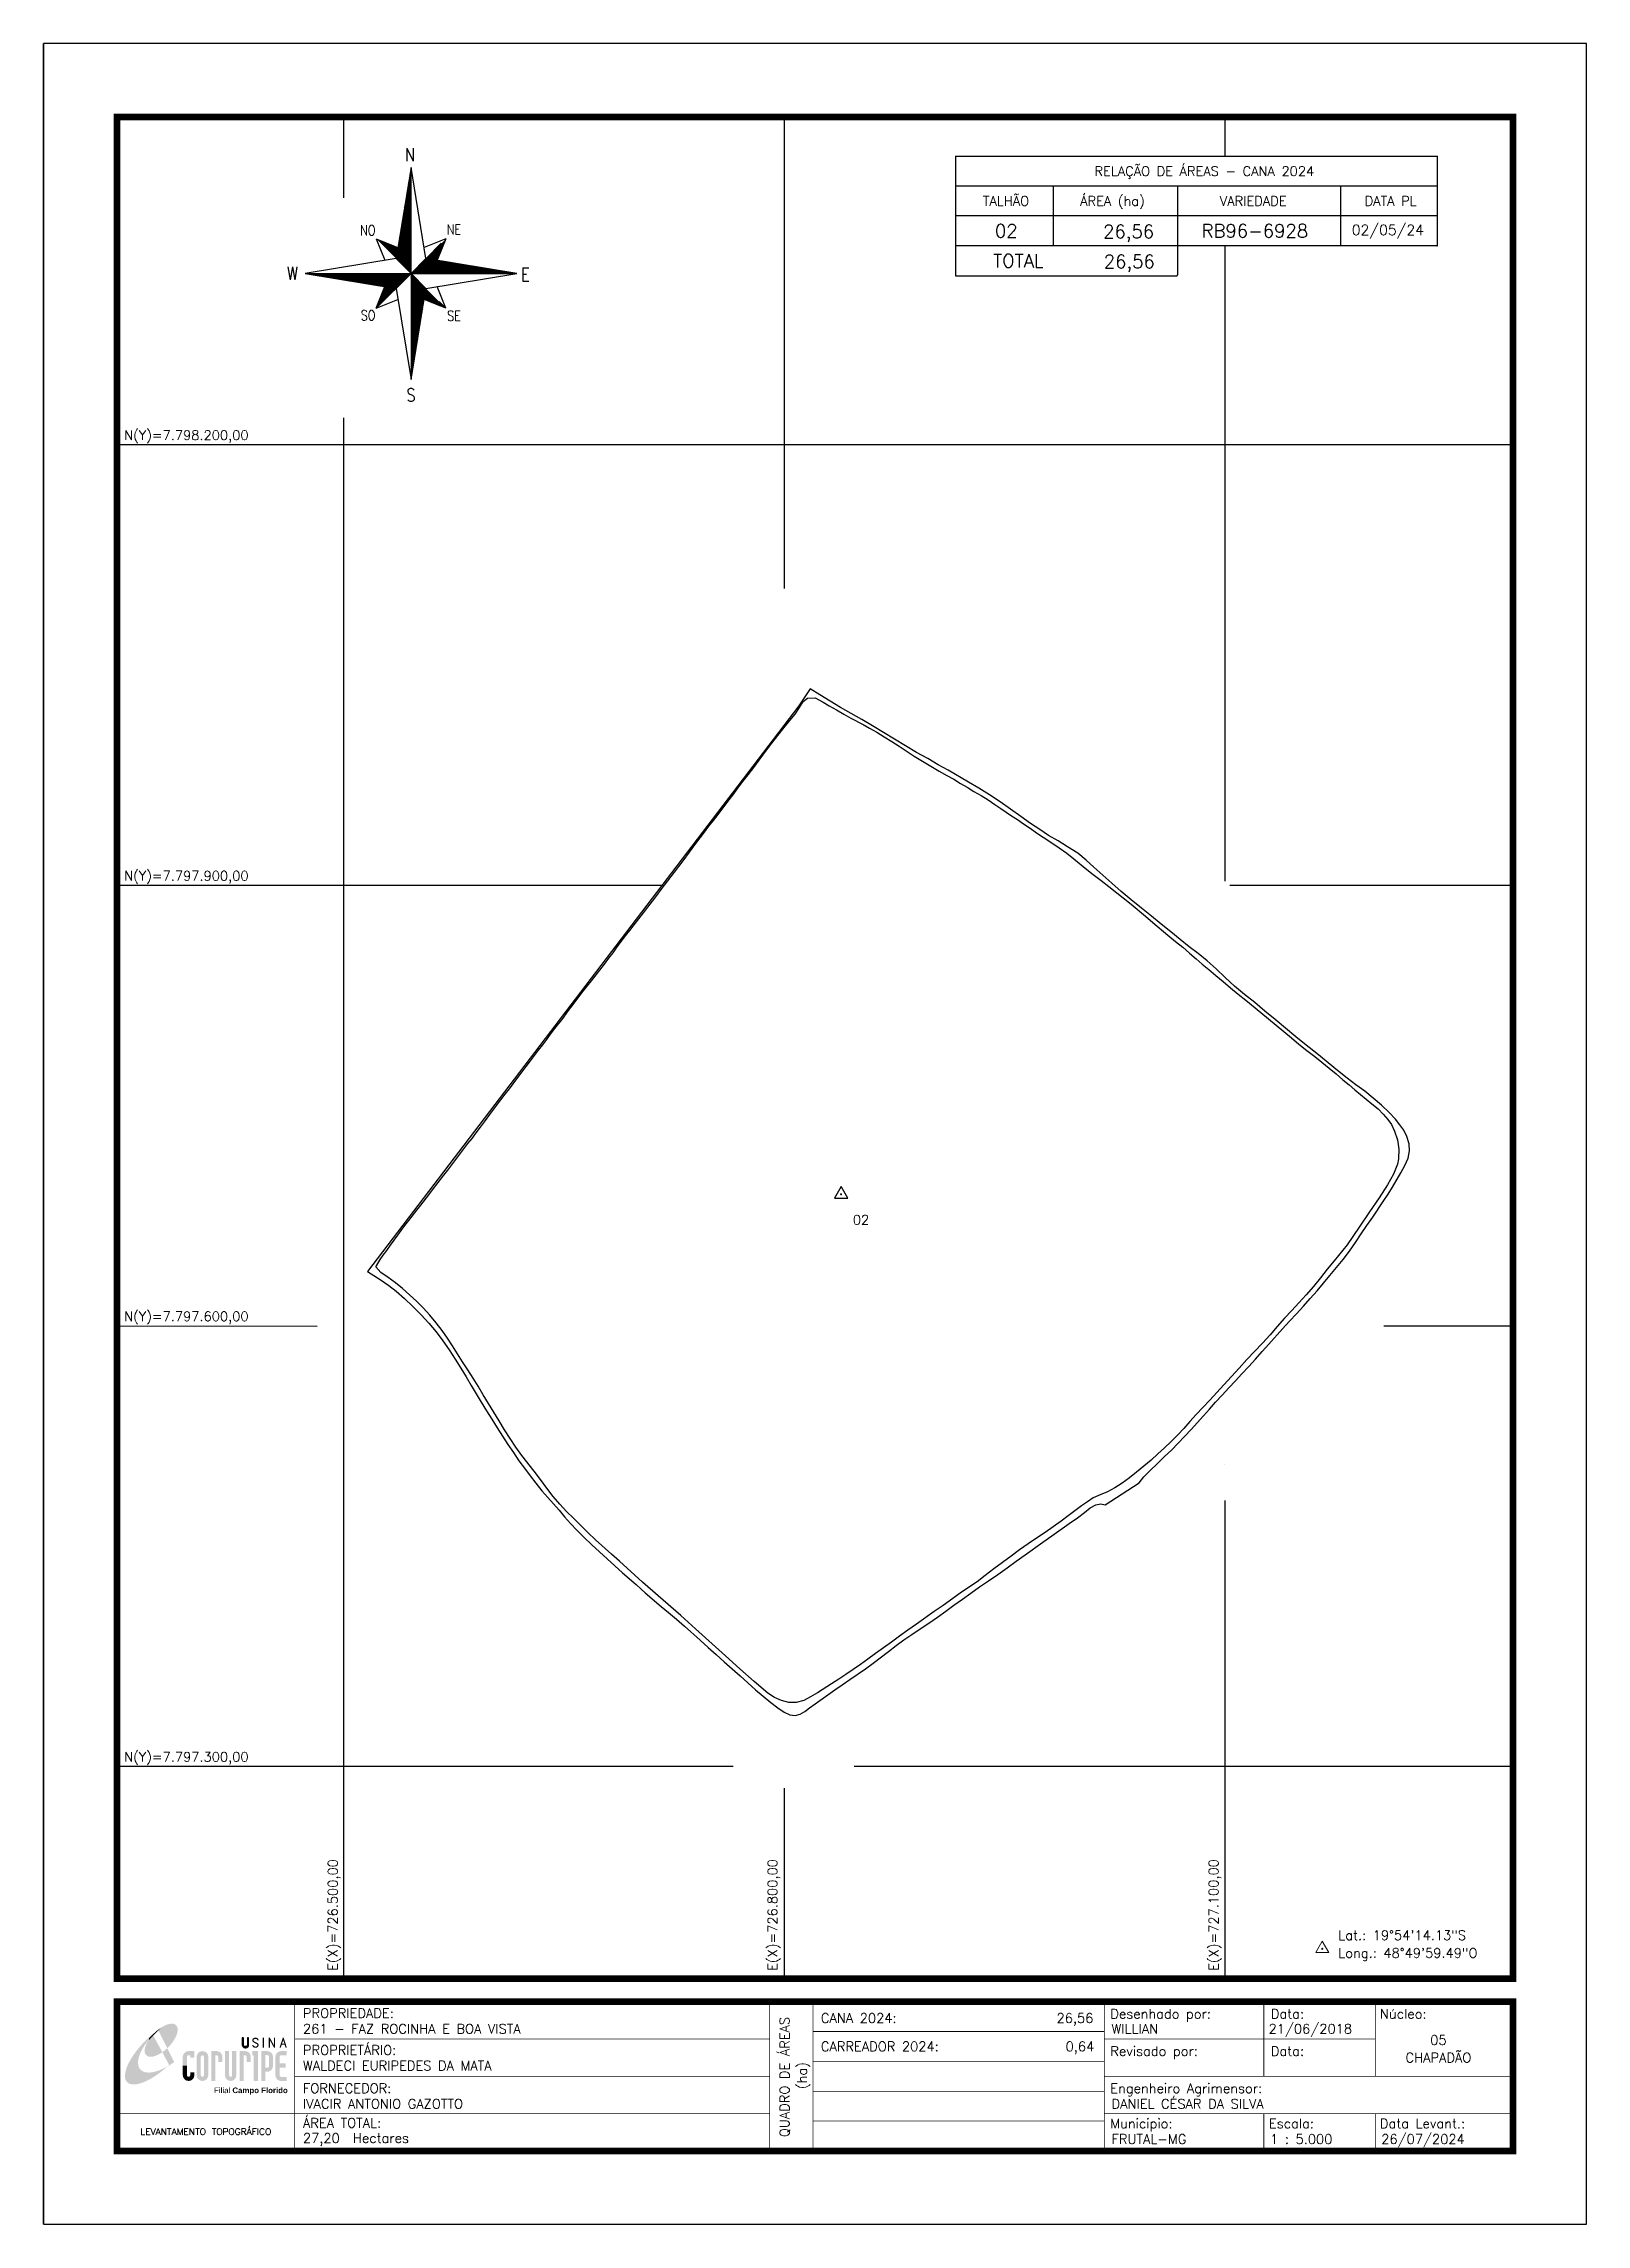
# Model space of a CAD drawing. Header units: inches. Extents: x 726296 to 727346, y 7796988 to 7798473.
import ezdxf
from ezdxf.enums import TextEntityAlignment as Align

# ---------------------------------------------------------------- set-up
doc = ezdxf.new("R2010")
doc.units = ezdxf.units.IN
doc.header["$MEASUREMENT"] = 0
doc.linetypes.add('LIN0', pattern=[0])
doc.layers.add('0114000261', color=1, linetype='Continuous', lineweight=40)
for name, color, linetype in [('0114000261002', 5, 'Continuous'), ('MALHA', 8, 'Continuous'), ('MARGEM', 5, 'Continuous'), ('QUADRO_DE_AREAS_CANA_2024', 7, 'Continuous'), ('SETA_NORTE', 3, 'Continuous'), ('TEXTO', 7, 'Continuous')]:
    doc.layers.add(name, color=color, linetype=linetype)
doc.styles.add('ARIAL', font='arial.ttf')
doc.styles.add('ROMANS', font='')
doc.styles.add('SIMPLEX', font='simplex', dxfattribs={"height": 0.2})
doc.styles.get("Standard").update_dxf_attribs({"font": ''})
doc.styles.get('ROMANS').set_extended_font_data('romans.shx')
doc.styles.get('Standard').set_extended_font_data('txt.shx')

msp = doc.modelspace()

# ---------------------------------------------------------------- texts
at = {"layer": 'MALHA'}
for s, p in [('N(Y)=7.798.200,00', (726350.8, 7798201.2)), ('N(Y)=7.797.900,00', (726350.8, 7797901.2)), ('N(Y)=7.797.600,00', (726350.8, 7797601.2)), ('N(Y)=7.797.300,00', (726350.8, 7797301.2))]:
    msp.add_text(s, height=6.5, dxfattribs=at).set_placement(p, align=Align.BOTTOM_LEFT)
for s, p in [('E(X)=726.500,00', (726498, 7797160.7)), ('E(X)=726.800,00', (726797.3, 7797160.7)), ('E(X)=727.100,00', (727097.5, 7797160.7))]:
    msp.add_text(s, height=6.5, rotation=90, dxfattribs=at).set_placement(p, align=Align.BOTTOM_LEFT)
at = {"layer": 'MARGEM', "color": 7, "linetype": 'Continuous', "lineweight": 9, "style": 'SIMPLEX'}
for s, p in [('PROPRIEDADE:', (726472.5, 7797135.1)), ('Desenhado por:', (727022, 7797134.7)), ('Data:', (727131.3, 7797134.7)), ('Núcleo:', (727205.5, 7797134.7)), ('PROPRIETÁRIO:', (726472.5, 7797110)), ('Revisado por:', (727022, 7797109.3)), ('Data:', (727131.3, 7797109.3)), ('FORNECEDOR:', (726472.5, 7797084)), ('Engenheiro Agrimensor:', (727022, 7797084)), ('ÁREA TOTAL:', (726472.5, 7797060.4)), ('Municipio:', (727022, 7797060)), ('Escala:', (727130, 7797060)), ('Data Levant.:', (727205.5, 7797060))]:
    msp.add_text(s, height=6.5, dxfattribs=at).set_placement(p, align=Align.TOP_LEFT)
at = {"layer": 'MARGEM', "color": 7, "linetype": 'Continuous', "style": 'SIMPLEX'}
for s, p in [('QUADRO DE ÁREAS', (726800.3, 7797088.4)), ('(ha)', (726812.2, 7797089.4))]:
    msp.add_text(s, height=6.5, rotation=90, dxfattribs=at).set_placement(p, align=Align.MIDDLE_CENTER)
for s, p in [('261 - FAZ ROCINHA E BOA VISTA ', (726472.5, 7797124.5)), ('CARREADOR 2024:', (726825, 7797112.5)), ('0,64', (726991.6, 7797112.5)), ('WILLIAN ', (727022.8, 7797124.5)), ('21/06/2018', (727129.7, 7797124.5)), ('WALDECI EURIPEDES DA MATA ', (726472.5, 7797099.4)), ('IVACIR ANTONIO GAZOTTO ', (726472.5, 7797073.4)), ('DANIEL CÉSAR DA SILVA', (727022.8, 7797073.4)), ('27,20  Hectares ', (726472.5, 7797050.1)), ('FRUTAL-MG ', (727022.8, 7797049.4)), ('1 : 5.000', (727130.8, 7797049.4)), ('26/07/2024', (727206.4, 7797049.4))]:
    msp.add_text(s, height=6.5, dxfattribs=at).set_placement(p, align=Align.TOP_LEFT)
for s, p in [('05', (727245.3, 7797113.6)), ('CHAPADÃO', (727245.3, 7797101.6))]:
    msp.add_text(s, height=6.5, dxfattribs=at).set_placement(p, align=Align.MIDDLE_CENTER)
at = {"layer": 'MARGEM', "color": 7, "linetype": 'ByBlock'}
msp.add_text('LEVANTAMENTO TOPOGRÁFICO', height=4.5, dxfattribs=at).set_placement((726406.4, 7797051.2), align=Align.MIDDLE_CENTER)
at = {"layer": 'QUADRO_DE_AREAS_CANA_2024', "linetype": 'Continuous', "style": 'SIMPLEX'}
for s, height, p in [('RELAÇÃO DE ÁREAS - CANA 2024', 6.5, (727086, 7798386.2)), ('TALHÃO', 6.5, (726951, 7798365.9)), ('ÁREA (ha)', 6.5, (727023.5, 7798365.9)), ('VARIEDADE', 6.5, (727119.3, 7798365.9)), ('DATA PL', 6.5, (727212.8, 7798365.9)), ('02', 9, (726951.2, 7798345.5)), ('TOTAL', 9, (726959.4, 7798325.2))]:
    msp.add_text(s, height=height, dxfattribs=at).set_placement(p, align=Align.MIDDLE_CENTER)
msp.add_text('26,56', height=9, dxfattribs=at).set_placement((727052.3, 7798320.2), align=Align.RIGHT)
at = {"layer": 'TEXTO', "linetype": 'Continuous', "style": 'SIMPLEX'}
msp.add_text('26,56', height=9, dxfattribs=at).set_placement((727051.8, 7798340.6), align=Align.RIGHT)
for s, height, p in [('RB96-6928', 9, (727120.4, 7798345.5)), ('02/05/24', 7, (727210.9, 7798346.2)), ('02', 6.5, (726852.3, 7797672.1))]:
    msp.add_text(s, height=height, dxfattribs=at).set_placement(p, align=Align.MIDDLE_CENTER)
at = {"layer": 'TEXTO', "linetype": 'ByBlock', "style": 'SIMPLEX'}
for s, p in [('Lat.: 19°54\'14.13"S', (727177.2, 7797181.7, 328.4)), ('Long.: 48°49\'59.49"O', (727177.2, 7797169.6, 328.4))]:
    msp.add_text(s, height=6.5, dxfattribs=at).set_placement(p)
at = {"layer": 'TEXTO', "linetype": 'Continuous', "style": 'SIMPLEX'}
for s, p in [('CANA 2024:', (726825, 7797131.8)), ('26,56', (726985.4, 7797131.8))]:
    msp.add_text(s, height=6.5, dxfattribs=at).set_placement(p, align=Align.TOP_LEFT)

# ---------------------------------------------------------------- blocks, each defined once
blk = doc.blocks.new('A$C78F83FB3')
at = {"layer": 'MARGEM'}
h = blk.add_hatch(color=20, dxfattribs=at)
edge = h.paths.add_edge_path()
edge.add_ellipse((19.49, 23.77), major_axis=(-6.68, -6.67), ratio=0.469426, start_angle=292.73277, end_angle=601.25787)
edge.add_ellipse((22.83, 22.05), major_axis=(12.64, 11.29), ratio=0.457614, start_angle=79.90686, end_angle=107.91393)
edge = h.paths.add_edge_path()
edge.add_ellipse((18.28, 18.7), major_axis=(13.95, 13.59), ratio=0.386848, start_angle=63.96117, end_angle=264.59932)
edge.add_ellipse((22.83, 22.05), major_axis=(12.64, 11.29), ratio=0.457614, start_angle=107.91393, end_angle=245.11815, ccw=False)
edge.add_ellipse((19.49, 23.77), major_axis=(-6.68, -6.67), ratio=0.469426, start_angle=241.25787, end_angle=292.73277, ccw=False)
for color, points in [(20, [(15.46, 26.12), (14.17, 24.81), (14.06, 24.24), (14.39, 23.97), (14.67, 24.54), (19.47, 29.32), (18.48, 28.66), (17.31, 27.78)]), (7, [(58.42, 24.9), (57.9, 24.9), (57.9, 21.73, -0.414214), (57.15, 20.98), (56.84, 20.98, -0.414214), (56.09, 21.73), (56.09, 24.9), (55.57, 24.9), (55.57, 21.73, 0.414214), (56.84, 20.46), (57.15, 20.46, 0.414214), (58.42, 21.73)]), (7, [(61.7, 24.9), (61.23, 24.9, 0.396318), (60.04, 23.78), (60.04, 23.72, 0.151912), (60.39, 22.97), (60.46, 22.92), (62.18, 22), (62.85, 21.83, 0.12407), (62.51, 22.42), (60.75, 23.36, -0.13192), (60.56, 23.77, -0.385578), (61.23, 24.37), (61.7, 24.37, -0.414214), (62.37, 23.7), (62.89, 23.7, 0.414214)]), (7, [(62.37, 23.7), (62.89, 23.7, 0.414214), (61.7, 24.9), (61.23, 24.9, 0.396318), (60.04, 23.78), (60.04, 23.72, 0.151912), (60.39, 22.97), (60.46, 22.92), (62.18, 22), (62.18, 22, -0.131921), (62.37, 21.59, -0.385578), (61.7, 20.98), (61.23, 20.98, -0.414214), (60.56, 21.65), (60.04, 21.65, 0.414214), (61.23, 20.46), (61.7, 20.46, 0.402546), (62.89, 21.61, 0.165292), (62.51, 22.42), (60.75, 23.36, -0.13192), (60.56, 23.77, -0.385578), (61.23, 24.37), (61.7, 24.37, -0.414214)]), (7, [(30.97, 12.46), (29.13, 12.46), (29.13, 8.21, 1), (34.29, 8.21), (34.29, 9.41), (32.45, 9.41), (32.45, 8.21, -1), (30.97, 8.21)])]:
    blk.add_hatch(color=color, dxfattribs=at).paths.add_polyline_path(points)
h = blk.add_hatch(color=7, dxfattribs=at)
h.paths.add_polyline_path([(65.24, 24.9), (64.72, 24.9), (64.72, 20.46), (65.24, 20.46)])
h.paths.add_polyline_path([(67.38, 20.46), (67.9, 20.46), (67.9, 23.74), (69.74, 20.46), (70.23, 20.46), (70.23, 24.9), (69.71, 24.9), (69.71, 21.58), (67.85, 24.9), (67.38, 24.9)])
h.paths.add_polyline_path([(72.17, 20.46), (72.72, 20.46), (73.14, 21.73), (74.49, 21.73), (74.9, 20.46), (75.45, 20.46), (74, 24.9), (73.62, 24.9)])
h.paths.add_polyline_path([(73.81, 23.8), (74.32, 22.25), (73.31, 22.25)], flags=16)
h = blk.add_hatch(color=7, dxfattribs=at)
h.paths.add_polyline_path([(31.71, 18.93, 0.414214), (29.13, 16.35), (29.13, 12.46), (30.97, 12.46), (30.97, 16.35, -0.414214), (31.71, 17.09), (32.45, 17.09), (32.45, 16.02), (34.29, 16.02), (34.29, 18.93)])
h.paths.add_polyline_path([(44.15, 17.09, -0.414214), (44.89, 16.35), (44.89, 14.1), (46.72, 14.1), (46.72, 16.17, 0.433937), (44.15, 18.93), (41.77, 18.93), (41.77, 12.46), (43.61, 12.46), (43.61, 17.09)])
h.paths.add_polyline_path([(43.61, 12.46), (41.77, 12.46), (41.77, 5.62), (43.61, 5.62)])
h.paths.add_polyline_path([(47.92, 12.46), (49.75, 12.46), (49.75, 18.93), (47.92, 18.93)])
h.paths.add_polyline_path([(52.91, 18.93), (51.08, 18.93), (51.08, 12.46), (52.91, 12.46)])
h.paths.add_polyline_path([(51.08, 8.12, -1), (49.75, 8.12), (49.75, 12.46), (47.92, 12.46), (47.92, 8.12, 1), (52.91, 8.12), (52.91, 12.46), (51.08, 12.46)])
h.paths.add_polyline_path([(54.41, 12.46), (56.25, 12.46), (56.25, 17.09), (56.79, 17.09, -0.414214), (57.53, 16.35), (57.53, 14.1), (59.36, 14.1), (59.36, 16.17, 0.433937), (56.79, 18.93), (54.41, 18.93)])
h.paths.add_polyline_path([(56.25, 12.46), (54.41, 12.46), (54.41, 5.62), (56.25, 5.62)])
h.paths.add_polyline_path([(60.73, 12.46), (62.58, 12.46), (62.58, 18.93), (60.02, 18.93), (60.02, 17.08), (60.73, 17.08)])
h.paths.add_polyline_path([(62.58, 12.46), (60.73, 12.46), (60.73, 5.62), (62.58, 5.62)])
h.paths.add_polyline_path([(64.06, 12.46), (65.82, 12.46), (65.82, 17.17), (66.66, 17.17, -0.450417), (67.48, 16.25), (67.48, 12.46), (69.24, 12.46, 0.002307), (69.24, 12.48, 0.005282), (69.23, 12.54, -0.000938), (69.23, 12.53), (69.23, 16.17, 0.433937), (66.66, 18.93), (64.06, 18.93)])
h.paths.add_polyline_path([(64.06, 5.62), (65.82, 5.62), (65.82, 9.77), (66.66, 9.77, 0.426056), (69.24, 12.46), (67.48, 12.46), (67.48, 12.45, -0.450417), (66.66, 11.53), (65.82, 11.53), (65.82, 12.46), (64.06, 12.46)])
h.paths.add_polyline_path([(70.37, 12.46), (74.87, 12.46), (74.87, 13.44), (72.21, 13.44), (72.21, 16.35, -0.414214), (72.95, 17.09), (75.38, 17.09), (75.38, 18.93), (72.95, 18.93, 0.414214), (70.37, 16.35)])
h.paths.add_polyline_path([(72.21, 11.62), (74.87, 11.62), (74.87, 12.46), (70.37, 12.46), (70.37, 8.21, 0.414214), (72.95, 5.62), (75.38, 5.62), (75.38, 7.47), (72.95, 7.47, -0.414214), (72.21, 8.21)])
h = blk.add_hatch(color=7, dxfattribs=at)
h.paths.add_polyline_path([(35.29, 16.35), (35.29, 8.21, 1), (40.46, 8.21, 0.016978), (40.45, 8.38), (40.45, 16.17, 0.433937), (37.88, 18.93), (37.87, 18.93, 0.41391)])
h.paths.add_polyline_path([(38.62, 16.35), (38.62, 8.21, -1), (37.13, 8.21), (37.13, 16.35, -1)], flags=16)
at = {"layer": 'MARGEM', "color": 7}
blk.add_lwpolyline([(58.42, 24.9), (57.9, 24.9), (57.9, 21.73, -0.414214), (57.15, 20.98), (56.84, 20.98, -0.414214), (56.09, 21.73), (56.09, 24.9), (55.57, 24.9), (55.57, 21.73, 0.414214), (56.84, 20.46), (57.15, 20.46, 0.414214), (58.42, 21.73), (58.42, 24.9)], format="xyb", close=True, dxfattribs=at)
at = {"layer": 'MARGEM', "color": 252, "insert": (43.05, 2.72), "char_height": 2.5, "attachment_point": 1, "style": 'ARIAL'}
blk.add_mtext_dynamic_manual_height_columns('Filial {\\fArial|b1|i0|c0|p34;Campo Florido}', width=33.0271, gutter_width=2.46, heights=[2.95], dxfattribs=at)
blk = doc.blocks.new('A$C309442C0')
at = {"layer": 'SETA_NORTE', "linetype": 'Continuous'}
h = blk.add_hatch(dxfattribs=at)
h.set_pattern_fill('ANSI31', color=256, scale=0.1375, angle=-90, style=0)
h.set_pattern_definition([(315, (-215853.3434, 13873.16845), (0.3086963042, 0.3086963042), [])])
h.paths.add_polyline_path([(73.5, 97.4), (74.7, 104.9), (60, 110.8)])
h = blk.add_hatch(dxfattribs=at)
h.set_pattern_fill('ANSI31', color=256, scale=0.1375, angle=180, style=0)
h.set_pattern_definition([(225, (13869.59828, 216024.21475), (0.3086963042, -0.3086963042), [])])
h.paths.add_polyline_path([(93.8, 97.4), (101.4, 96.2), (107.3, 110.8)])
h = blk.add_hatch(dxfattribs=at)
h.set_pattern_fill('ANSI31', color=256, scale=0.1375, style=0)
h.set_pattern_definition([(45, (-13702.2971, -215849.77324), (-0.3086963042, 0.3086963042), [])])
h.paths.add_polyline_path([(73.5, 77), (65.9, 78.3), (60, 63.6)])
h = blk.add_hatch(dxfattribs=at)
h.set_pattern_fill('ANSI31', color=256, scale=0.1375, angle=90, style=0)
h.set_pattern_definition([(135, (216020.6446, -13698.72693), (-0.3086963042, -0.3086963042), [])])
h.paths.add_polyline_path([(93.8, 77), (92.6, 69.5), (107.3, 63.6)])
for p, q in [((81.6, 146.8), (83.7, 148.9)), ((81.7, 147.6), (83.7, 149.5)), ((81.8, 148.3), (83.7, 150.1)), ((82, 149.1), (83.7, 150.8)), ((82.1, 149.9), (83.7, 151.4)), ((82.2, 150.6), (83.7, 152.1)), ((82.3, 151.4), (83.7, 152.7)), ((82.5, 152.2), (83.7, 153.3)), ((82.6, 152.9), (83.7, 154)), ((82.7, 153.7), (83.7, 154.6)), ((82.9, 154.4), (83.7, 155.2)), ((83, 155.2), (83.7, 155.9)), ((83.1, 156), (83.7, 156.5)), ((83.2, 156.7), (83.7, 157.2)), ((83.4, 157.5), (83.7, 157.8)), ((83.5, 158.3), (83.7, 158.4)), ((83.6, 159), (83.7, 159.1)), ((78.7, 129.3), (83.7, 134.2)), ((78.8, 130), (83.7, 134.9)), ((79, 130.8), (83.7, 135.5)), ((79.1, 131.6), (83.7, 136.1)), ((79.2, 132.3), (83.7, 136.8)), ((79.3, 133.1), (83.7, 137.4)), ((79.5, 133.8), (83.7, 138)), ((79.6, 134.6), (83.7, 138.7)), ((79.7, 135.4), (83.7, 139.3)), ((79.8, 136.1), (83.7, 140)), ((80, 136.9), (83.7, 140.6)), ((80.1, 137.7), (83.7, 141.2)), ((80.2, 138.4), (83.7, 141.9)), ((80.3, 139.2), (83.7, 142.5)), ((80.5, 139.9), (83.7, 143.1)), ((80.6, 140.7), (83.7, 143.8)), ((80.7, 141.5), (83.7, 144.4)), ((80.8, 142.2), (83.7, 145)), ((81, 143), (83.7, 145.7)), ((81.1, 143.8), (83.7, 146.3)), ((81.2, 144.5), (83.7, 147)), ((81.3, 145.3), (83.7, 147.6)), ((81.5, 146.1), (83.7, 148.2)), ((75.7, 111), (83.7, 118.9)), ((75.8, 111.7), (83.7, 119.6)), ((75.9, 112.5), (83.7, 120.2)), ((76.1, 113.3), (83.7, 120.8)), ((76.2, 114), (83.7, 121.5)), ((76.3, 114.8), (83.7, 122.1)), ((76.4, 115.5), (83.7, 122.8)), ((76.6, 116.3), (83.7, 123.4)), ((76.7, 117.1), (83.7, 124)), ((76.8, 117.8), (83.7, 124.7)), ((76.9, 118.6), (83.7, 125.3)), ((77.1, 119.4), (83.7, 125.9)), ((77.2, 120.1), (83.7, 126.6)), ((77.3, 120.9), (83.7, 127.2)), ((77.4, 121.6), (83.7, 127.8)), ((77.6, 122.4), (83.7, 128.5)), ((77.7, 123.2), (83.7, 129.1)), ((77.8, 123.9), (83.7, 129.8)), ((78, 124.7), (83.7, 130.4)), ((78.1, 125.5), (83.7, 131)), ((78.2, 126.2), (83.7, 131.7)), ((78.3, 127), (83.7, 132.3)), ((78.5, 127.7), (83.7, 132.9)), ((78.6, 128.5), (83.7, 133.6)), ((60, 110.8), (74.7, 104.9)), ((60, 110.8), (65.9, 96.2)), ((73.5, 97.3), (83.7, 107.5)), ((73.6, 98), (83.7, 108.1)), ((73.7, 98.8), (83.7, 108.7)), ((73.8, 99.5), (83.7, 109.4)), ((73.8, 97), (83.7, 106.8)), ((73.9, 100.3), (83.7, 110)), ((74.1, 101.1), (83.7, 110.6)), ((74.2, 101.8), (83.7, 111.3)), ((74.2, 96.7), (83.7, 106.2)), ((74.3, 102.6), (83.7, 111.9)), ((74.4, 103.3), (83.7, 112.6)), ((74.5, 96.4), (83.7, 105.6)), ((74.6, 104.1), (83.7, 113.2)), ((74.7, 104.9), (83.7, 113.8)), ((74.8, 105.6), (83.7, 114.5)), ((74.8, 96.1), (83.7, 104.9)), ((74.9, 106.4), (83.7, 115.1)), ((75.1, 107.2), (83.7, 115.7)), ((75.1, 95.7), (83.7, 104.3)), ((75.2, 107.9), (83.7, 116.4)), ((75.3, 108.7), (83.7, 117)), ((75.4, 109.4), (83.7, 117.7)), ((75.6, 110.2), (83.7, 118.3)), ((107.3, 110.8), (92.6, 104.9)), ((107.3, 110.8), (101.4, 96.2)), ((75.4, 95.4), (83.7, 103.6)), ((75.8, 95.1), (83.7, 103)), ((76.1, 94.8), (83.7, 102.4)), ((76.4, 94.5), (83.7, 101.7)), ((76.7, 94.2), (83.7, 101.1)), ((77, 93.8), (83.7, 100.5)), ((77.4, 93.5), (83.7, 99.8)), ((77.7, 93.2), (83.7, 99.2)), ((78, 92.9), (83.7, 98.5)), ((78.3, 92.6), (83.7, 97.9)), ((78.6, 92.2), (83.7, 97.3)), ((78.9, 91.9), (83.7, 96.6)), ((79.3, 91.6), (83.7, 96)), ((79.6, 91.3), (83.7, 95.4)), ((79.9, 91), (83.7, 94.7)), ((80.2, 90.7), (83.7, 94.1)), ((80.5, 90.3), (83.7, 93.4)), ((80.9, 90), (83.7, 92.8)), ((81.2, 89.7), (83.7, 92.2)), ((81.5, 89.4), (83.7, 91.5)), ((81.8, 89.1), (83.7, 90.9)), ((82.1, 88.7), (83.7, 90.3)), ((82.4, 88.4), (83.7, 89.6)), ((83.8, 87.2), (94, 97.4)), ((84.4, 87.2), (94.5, 97.3)), ((85.1, 87.2), (95.1, 97.2)), ((85.7, 87.2), (95.6, 97.1)), ((86.3, 87.2), (96.2, 97)), ((87, 87.2), (96.7, 96.9)), ((87.6, 87.2), (97.2, 96.9)), ((88.3, 87.2), (97.8, 96.8)), ((88.9, 87.2), (98.3, 96.7)), ((89.5, 87.2), (98.9, 96.6)), ((90.2, 87.2), (99.4, 96.5)), ((90.8, 87.2), (100, 96.4)), ((91.4, 87.2), (100.5, 96.3)), ((92.1, 87.2), (101.1, 96.2)), ((92.7, 87.2), (101.6, 96.1)), ((93.4, 87.2), (102.2, 96)), ((94, 87.2), (102.7, 96)), ((94.6, 87.2), (103.3, 95.9)), ((95.3, 87.2), (103.8, 95.8)), ((95.9, 87.2), (104.4, 95.7)), ((96.5, 87.2), (104.9, 95.6)), ((97.2, 87.2), (105.5, 95.5)), ((97.8, 87.2), (106, 95.4)), ((98.4, 87.2), (106.5, 95.3)), ((99.1, 87.2), (107.1, 95.2)), ((99.7, 87.2), (107.6, 95.1)), ((100.4, 87.2), (108.2, 95.1)), ((101, 87.2), (108.7, 95)), ((101.6, 87.2), (109.3, 94.9)), ((102.3, 87.2), (109.8, 94.8)), ((102.9, 87.2), (110.4, 94.7)), ((103.5, 87.2), (110.9, 94.6)), ((104.2, 87.2), (111.5, 94.5)), ((104.8, 87.2), (112, 94.4)), ((105.5, 87.2), (112.6, 94.3)), ((106.1, 87.2), (113.1, 94.2)), ((106.7, 87.2), (113.7, 94.1)), ((107.4, 87.2), (114.2, 94.1)), ((108, 87.2), (114.8, 94)), ((108.6, 87.2), (115.3, 93.9)), ((109.3, 87.2), (115.8, 93.8)), ((109.9, 87.2), (116.4, 93.7)), ((110.6, 87.2), (116.9, 93.6)), ((111.2, 87.2), (117.5, 93.5)), ((111.8, 87.2), (118, 93.4)), ((112.5, 87.2), (118.6, 93.3)), ((113.1, 87.2), (119.1, 93.2)), ((113.7, 87.2), (119.7, 93.2)), ((114.4, 87.2), (120.2, 93.1)), ((115, 87.2), (120.8, 93)), ((115.6, 87.2), (121.3, 92.9)), ((116.3, 87.2), (121.9, 92.8)), ((116.9, 87.2), (122.4, 92.7)), ((117.6, 87.2), (123, 92.6)), ((118.2, 87.2), (123.5, 92.5)), ((118.8, 87.2), (124, 92.4)), ((119.5, 87.2), (124.6, 92.3)), ((120.1, 87.2), (125.1, 92.3)), ((120.7, 87.2), (125.7, 92.2)), ((121.4, 87.2), (126.2, 92.1)), ((122, 87.2), (126.8, 92)), ((122.7, 87.2), (127.3, 91.9)), ((123.3, 87.2), (127.9, 91.8)), ((123.9, 87.2), (128.4, 91.7)), ((124.6, 87.2), (129, 91.6)), ((125.2, 87.2), (129.5, 91.5)), ((125.8, 87.2), (130.1, 91.4)), ((126.5, 87.2), (130.6, 91.4)), ((127.1, 87.2), (131.2, 91.3)), ((127.8, 87.2), (131.7, 91.2)), ((128.4, 87.2), (132.3, 91.1)), ((129, 87.2), (132.8, 91)), ((129.7, 87.2), (133.3, 90.9)), ((130.3, 87.2), (133.9, 90.8)), ((130.9, 87.2), (134.4, 90.7)), ((131.6, 87.2), (135, 90.6)), ((132.2, 87.2), (135.5, 90.5)), ((132.8, 87.2), (136.1, 90.5)), ((133.5, 87.2), (136.6, 90.4)), ((134.1, 87.2), (137.2, 90.3)), ((134.8, 87.2), (137.7, 90.2)), ((135.4, 87.2), (138.3, 90.1)), ((136, 87.2), (138.8, 90)), ((136.7, 87.2), (139.4, 89.9)), ((137.3, 87.2), (139.9, 89.8)), ((137.9, 87.2), (140.5, 89.7)), ((138.6, 87.2), (141, 89.6)), ((139.2, 87.2), (141.6, 89.6)), ((139.9, 87.2), (142.1, 89.5)), ((140.5, 87.2), (142.6, 89.4)), ((141.1, 87.2), (143.2, 89.3)), ((141.8, 87.2), (143.7, 89.2)), ((142.4, 87.2), (144.3, 89.1)), ((11.8, 87.2), (11.8, 87.2)), ((12.3, 87.1), (12.4, 87.2)), ((12.9, 87), (13.1, 87.2)), ((13.4, 86.9), (13.7, 87.2)), ((14, 86.8), (14.4, 87.2)), ((14.5, 86.7), (15, 87.2)), ((15.1, 86.6), (15.6, 87.2)), ((15.6, 86.6), (16.3, 87.2)), ((16.2, 86.5), (16.9, 87.2)), ((16.7, 86.4), (17.5, 87.2)), ((17.2, 86.3), (18.2, 87.2)), ((17.8, 86.2), (18.8, 87.2)), ((18.3, 86.1), (19.5, 87.2)), ((18.9, 86), (20.1, 87.2)), ((19.4, 85.9), (20.7, 87.2)), ((20, 85.8), (21.4, 87.2)), ((20.5, 85.7), (22, 87.2)), ((21.1, 85.7), (22.6, 87.2)), ((21.6, 85.6), (23.3, 87.2)), ((22.2, 85.5), (23.9, 87.2)), ((22.7, 85.4), (24.6, 87.2)), ((23.3, 85.3), (25.2, 87.2)), ((23.8, 85.2), (25.8, 87.2)), ((24.4, 85.1), (26.5, 87.2)), ((24.9, 85), (27.1, 87.2)), ((25.5, 84.9), (27.7, 87.2)), ((26, 84.8), (28.4, 87.2)), ((26.5, 84.8), (29, 87.2)), ((27.1, 84.7), (29.6, 87.2)), ((27.6, 84.6), (30.3, 87.2)), ((28.2, 84.5), (30.9, 87.2)), ((28.7, 84.4), (31.6, 87.2)), ((29.3, 84.3), (32.2, 87.2)), ((29.8, 84.2), (32.8, 87.2)), ((30.4, 84.1), (33.5, 87.2)), ((30.9, 84), (34.1, 87.2)), ((31.5, 83.9), (34.7, 87.2)), ((32, 83.9), (35.4, 87.2)), ((32.6, 83.8), (36, 87.2)), ((33.1, 83.7), (36.7, 87.2)), ((33.7, 83.6), (37.3, 87.2)), ((34.2, 83.5), (37.9, 87.2)), ((34.7, 83.4), (38.6, 87.2)), ((35.3, 83.3), (39.2, 87.2)), ((35.8, 83.2), (39.8, 87.2)), ((36.4, 83.1), (40.5, 87.2)), ((36.9, 83), (41.1, 87.2)), ((37.5, 83), (41.8, 87.2)), ((38, 82.9), (42.4, 87.2)), ((38.6, 82.8), (43, 87.2)), ((39.1, 82.7), (43.7, 87.2)), ((39.7, 82.6), (44.3, 87.2)), ((40.2, 82.5), (44.9, 87.2)), ((40.8, 82.4), (45.6, 87.2)), ((41.3, 82.3), (46.2, 87.2)), ((41.9, 82.2), (46.8, 87.2)), ((42.4, 82.1), (47.5, 87.2)), ((43, 82.1), (48.1, 87.2)), ((43.5, 82), (48.8, 87.2)), ((44, 81.9), (49.4, 87.2)), ((44.6, 81.8), (50, 87.2)), ((45.1, 81.7), (50.7, 87.2)), ((45.7, 81.6), (51.3, 87.2)), ((46.2, 81.5), (51.9, 87.2)), ((46.8, 81.4), (52.6, 87.2)), ((47.3, 81.3), (53.2, 87.2)), ((47.9, 81.2), (53.9, 87.2)), ((48.4, 81.2), (54.5, 87.2)), ((49, 81.1), (55.1, 87.2)), ((49.5, 81), (55.8, 87.2)), ((50.1, 80.9), (56.4, 87.2)), ((50.6, 80.8), (57, 87.2)), ((51.2, 80.7), (57.7, 87.2)), ((51.7, 80.6), (58.3, 87.2)), ((52.3, 80.5), (59, 87.2)), ((52.8, 80.4), (59.6, 87.2)), ((53.3, 80.3), (60.2, 87.2)), ((53.9, 80.3), (60.9, 87.2)), ((54.4, 80.2), (61.5, 87.2)), ((55, 80.1), (62.1, 87.2)), ((55.5, 80), (62.8, 87.2)), ((56.1, 79.9), (63.4, 87.2)), ((56.6, 79.8), (64, 87.2)), ((57.2, 79.7), (64.7, 87.2)), ((57.7, 79.6), (65.3, 87.2)), ((58.3, 79.5), (66, 87.2)), ((58.8, 79.4), (66.6, 87.2)), ((59.4, 79.4), (67.2, 87.2)), ((59.9, 79.3), (67.9, 87.2)), ((83.7, 87.2), (60, 63.6)), ((60, 63.6), (65.9, 78.3)), ((60.5, 79.2), (68.5, 87.2)), ((61, 79.1), (69.1, 87.2)), ((61.5, 79), (69.8, 87.2)), ((62.1, 78.9), (70.4, 87.2)), ((62.6, 78.8), (71.1, 87.2)), ((63.2, 78.7), (71.7, 87.2)), ((63.7, 78.6), (72.3, 87.2)), ((64.3, 78.5), (73, 87.2)), ((64.8, 78.4), (73.6, 87.2)), ((65.4, 78.4), (74.2, 87.2)), ((65.9, 78.3), (74.9, 87.2)), ((66.5, 78.2), (75.5, 87.2)), ((67, 78.1), (76.2, 87.2)), ((67.6, 78), (76.8, 87.2)), ((68.1, 77.9), (77.4, 87.2)), ((68.7, 77.8), (78.1, 87.2)), ((69.2, 77.7), (78.7, 87.2)), ((69.8, 77.6), (79.3, 87.2)), ((70.3, 77.5), (80, 87.2)), ((70.8, 77.5), (80.6, 87.2)), ((71.4, 77.4), (81.2, 87.2)), ((71.9, 77.3), (81.9, 87.2)), ((72.5, 77.2), (82.5, 87.2)), ((73, 77.1), (83.2, 87.2)), ((82.8, 88.1), (83.7, 89)), ((83.1, 87.8), (83.7, 88.4)), ((83.4, 87.5), (83.7, 87.7)), ((83.7, 87.1), (83.7, 87.1)), ((83.7, 86.4), (84, 86.8)), ((83.7, 85.8), (84.4, 86.5)), ((83.7, 85.2), (84.7, 86.2)), ((83.7, 84.5), (85, 85.9)), ((83.7, 83.9), (85.3, 85.6)), ((83.7, 83.3), (85.6, 85.2)), ((83.7, 82.6), (86, 84.9)), ((83.7, 82), (86.3, 84.6)), ((83.7, 81.3), (86.6, 84.3)), ((83.7, 80.7), (86.9, 84)), ((83.7, 80.1), (87.2, 83.6)), ((83.7, 79.4), (87.5, 83.3)), ((83.7, 78.8), (87.9, 83)), ((83.7, 78.2), (88.2, 82.7)), ((83.7, 77.5), (88.5, 82.4)), ((83.7, 76.9), (88.8, 82.1)), ((83.7, 76.2), (89.1, 81.7)), ((83.7, 75.6), (89.5, 81.4)), ((83.7, 75), (89.8, 81.1)), ((83.7, 74.3), (90.1, 80.8)), ((83.7, 73.7), (90.4, 80.5)), ((83.7, 73.1), (90.7, 80.1)), ((83.7, 72.4), (91, 79.8)), ((83.7, 71.8), (91.4, 79.5)), ((83.7, 71.2), (91.7, 79.2)), ((83.7, 70.5), (92, 78.9)), ((83.7, 69.9), (92.3, 78.5)), ((83.7, 69.2), (92.6, 78.2)), ((83.7, 68.6), (93, 77.9)), ((83.7, 68), (93.3, 77.6)), ((83.7, 67.3), (93.6, 77.3)), ((83.7, 66.7), (93.8, 76.9)), ((83.7, 66.1), (93.7, 76.1)), ((83.7, 65.4), (93.6, 75.3)), ((83.7, 64.8), (93.4, 74.6)), ((107.3, 63.6), (101.4, 78.3)), ((143, 87.2), (144.8, 89)), ((143.7, 87.2), (145.4, 88.9)), ((144.3, 87.2), (145.9, 88.8)), ((144.9, 87.2), (146.5, 88.7)), ((145.6, 87.2), (147, 88.7)), ((146.2, 87.2), (147.6, 88.6)), ((146.9, 87.2), (148.1, 88.5)), ((147.5, 87.2), (148.7, 88.4)), ((148.1, 87.2), (149.2, 88.3)), ((148.8, 87.2), (149.8, 88.2)), ((149.4, 87.2), (150.3, 88.1)), ((150, 87.2), (150.8, 88)), ((150.7, 87.2), (151.4, 87.9)), ((151.3, 87.2), (151.9, 87.8)), ((152, 87.2), (152.5, 87.8)), ((152.6, 87.2), (153, 87.7)), ((153.2, 87.2), (153.6, 87.6)), ((153.9, 87.2), (154.1, 87.5)), ((154.5, 87.2), (154.7, 87.4)), ((155.1, 87.2), (155.2, 87.3)), ((60, 63.6), (74.7, 69.5)), ((83.7, 64.1), (93.3, 73.8)), ((83.7, 63.5), (93.2, 73)), ((83.7, 62.9), (93.1, 72.3)), ((83.7, 62.2), (92.9, 71.5)), ((83.7, 61.6), (92.8, 70.8)), ((83.7, 61), (92.7, 70)), ((83.7, 60.3), (92.6, 69.2)), ((83.7, 59.7), (92.4, 68.5)), ((83.7, 59), (92.3, 67.7)), ((83.7, 58.4), (92.2, 66.9)), ((83.7, 57.8), (92.1, 66.2)), ((83.7, 57.1), (91.9, 65.4)), ((83.7, 56.5), (91.8, 64.7)), ((83.7, 55.9), (91.7, 63.9)), ((83.7, 55.2), (91.6, 63.1)), ((83.7, 54.6), (91.4, 62.4)), ((83.7, 54), (91.3, 61.6)), ((83.7, 53.3), (91.2, 60.8)), ((83.7, 52.7), (91.1, 60.1)), ((107.3, 63.6), (92.6, 69.5)), ((83.7, 52), (90.9, 59.3)), ((83.7, 51.4), (90.8, 58.6)), ((83.7, 50.8), (90.7, 57.8)), ((83.7, 50.1), (90.5, 57)), ((83.7, 49.5), (90.4, 56.3)), ((83.7, 48.9), (90.3, 55.5)), ((83.7, 48.2), (90.2, 54.7)), ((83.7, 47.6), (90, 54)), ((83.7, 46.9), (89.9, 53.2)), ((83.7, 46.3), (89.8, 52.5)), ((83.7, 45.7), (89.7, 51.7)), ((83.7, 45), (89.5, 50.9)), ((83.7, 44.4), (89.4, 50.2)), ((83.7, 43.8), (89.3, 49.4)), ((83.7, 43.1), (89.2, 48.6)), ((83.7, 42.5), (89, 47.9)), ((83.7, 41.8), (88.9, 47.1)), ((83.7, 41.2), (88.8, 46.3)), ((83.7, 40.6), (88.7, 45.6)), ((83.7, 39.9), (88.5, 44.8)), ((83.7, 39.3), (88.4, 44.1)), ((83.7, 38.7), (88.3, 43.3)), ((83.7, 38), (88.2, 42.5)), ((83.7, 37.4), (88, 41.8)), ((83.7, 36.8), (87.9, 41)), ((83.7, 36.1), (87.8, 40.2)), ((83.7, 35.5), (87.7, 39.5)), ((83.7, 34.8), (87.5, 38.7)), ((83.7, 34.2), (87.4, 38)), ((83.7, 33.6), (87.3, 37.2)), ((83.7, 32.9), (87.2, 36.4)), ((83.7, 32.3), (87, 35.7)), ((83.7, 31.7), (86.9, 34.9)), ((83.7, 31), (86.8, 34.1)), ((83.7, 30.4), (86.7, 33.4)), ((83.7, 29.7), (86.5, 32.6)), ((83.7, 29.1), (86.4, 31.9)), ((83.7, 28.5), (86.3, 31.1)), ((83.7, 27.8), (86.2, 30.3)), ((83.7, 27.2), (86, 29.6)), ((83.7, 26.6), (85.9, 28.8)), ((83.7, 25.9), (85.8, 28)), ((83.7, 25.3), (85.6, 27.3)), ((83.7, 24.6), (85.5, 26.5)), ((83.7, 24), (85.4, 25.8)), ((83.7, 23.4), (85.3, 25)), ((83.7, 22.7), (85.1, 24.2)), ((83.7, 22.1), (85, 23.5)), ((83.7, 21.5), (84.9, 22.7)), ((83.7, 20.8), (84.8, 21.9)), ((83.7, 20.2), (84.6, 21.2)), ((83.7, 19.6), (84.5, 20.4)), ((83.7, 18.9), (84.4, 19.7)), ((83.7, 18.3), (84.3, 18.9)), ((83.7, 17.6), (84.1, 18.1)), ((83.7, 17), (84, 17.4)), ((83.7, 16.4), (83.9, 16.6)), ((83.7, 15.7), (83.8, 15.8))]:
    blk.add_line(p, q, dxfattribs=at)
blk.add_lwpolyline([(93.8, 77), (155.7, 87.2), (93.8, 97.4), (83.7, 159.3), (73.5, 97.4), (11.6, 87.2), (73.5, 77), (83.7, 15.1)], close=True, dxfattribs=at)
for points in [[(83.7, 87.2), (83.7, 159.3)], [(83.7, 87.2), (73.5, 97.4)], [(83.7, 87.2), (93.8, 97.4)], [(11.6, 87.2), (155.7, 87.2)], [(83.7, 87.2), (73.5, 77)], [(83.7, 87.2), (93.8, 77)], [(83.7, 87.2), (83.7, 15.1)]]:
    blk.add_lwpolyline(points, dxfattribs=at)
at = {"layer": 'SETA_NORTE', "color": 7, "lineweight": 30, "style": 'ROMANS', "width": 0.8}
for s, height, p in [('N ', 8.94, (79.5, 163.6)), ('NO', 6.88, (49.1, 113.2)), ('NE', 6.87, (108, 113.7)), ('W', 8.94, (-0.7, 82.9)), ('E', 8.94, (158.6, 82.1)), ('SO', 6.88, (49.5, 55.3)), ('SE', 6.87, (108.3, 55)), ('S', 8.94, (80.6, 0))]:
    blk.add_text(s, height=height, dxfattribs=at).set_placement(p)

# ---------------------------------------------------------------- linework, layer by layer
at = {"layer": '0114000261', "linetype": 'Continuous', "lineweight": -2}
msp.add_lwpolyline([(726817.8, 7798033.6), (726810.1, 7798022.1), (726516.5, 7797637), (726518.9, 7797635.4), (726525.1, 7797631.4), (726530.9, 7797627.5), (726536, 7797623.5), (726541.6, 7797618.5), (726547.3, 7797613.1), (726552.9, 7797607.5), (726558.2, 7797601.8), (726563.2, 7797595.8), (726567.8, 7797589.7), (726572, 7797583.5), (726576.1, 7797577.3), (726579.9, 7797571.2), (726583.6, 7797565.1), (726587, 7797559.3), (726590.3, 7797553.6), (726593.9, 7797547.9), (726597.5, 7797542), (726601.1, 7797536.3), (726604.7, 7797530.5), (726608.3, 7797524.7), (726612, 7797519.1), (726615.7, 7797513.6), (726619.5, 7797508), (726623.3, 7797502.9), (726627.1, 7797497.8), (726631, 7797492.8), (726635, 7797487.6), (726639.1, 7797483), (726643.1, 7797478.7), (726646.9, 7797474.3), (726650.6, 7797469.8), (726654.6, 7797465.4), (726659, 7797460.8), (726663.9, 7797455.8), (726669.1, 7797450.8), (726674.3, 7797446), (726690, 7797431.8), (726699.2, 7797423.7), (726702.7, 7797420.6), (726705.4, 7797418.2), (726716.3, 7797408.9), (726721.4, 7797404.7), (726726.8, 7797400.1), (726732.2, 7797395.5), (726742.8, 7797385.9), (726748.3, 7797381), (726753.8, 7797376.2), (726759.2, 7797371.2), (726764.7, 7797366.4), (726770, 7797361.6), (726775.4, 7797356.8), (726780.6, 7797352.1), (726785.8, 7797347.7), (726790.9, 7797343.5), (726795.7, 7797339.8), (726800, 7797336.9), (726803.9, 7797335), (726807.6, 7797334.6), (726810.9, 7797335.5), (726814.1, 7797337.4), (726817.3, 7797339.8), (726821.2, 7797342.5), (726829.8, 7797348.7), (726834.6, 7797352), (726839.5, 7797355.5), (726844.8, 7797359), (726855.3, 7797366.3), (726860.6, 7797370.2), (726871, 7797378.2), (726876.2, 7797382.2), (726881.4, 7797386), (726886.9, 7797389.7), (726892.5, 7797393.5), (726898.4, 7797397.4), (726904.4, 7797401.5), (726910.1, 7797405.6), (726915.6, 7797409.8), (726921.3, 7797413.9), (726927, 7797417.9), (726933, 7797422.1), (726939.1, 7797426.3), (726945.5, 7797430.7), (726951.7, 7797435.1), (726957.9, 7797439.7), (726964, 7797444.1), (726976.1, 7797452.6), (726982.1, 7797456.9), (726993.9, 7797465.3), (726999.7, 7797469.3), (727004.4, 7797472.9), (727008.4, 7797476), (727012.1, 7797478.1), (727015.5, 7797478.8), (727018.6, 7797478.1), (727041.6, 7797493), (727044.9, 7797497.1), (727049.2, 7797501.5), (727054.1, 7797506.1), (727058.9, 7797510.9), (727063.6, 7797515.3), (727068.2, 7797520), (727072.6, 7797524.5), (727077, 7797529.3), (727085.4, 7797538.6), (727089.5, 7797543.2), (727093.7, 7797547.9), (727098.1, 7797552.7), (727102.7, 7797557.6), (727107.1, 7797562.5), (727111.6, 7797567.3), (727116.2, 7797572.3), (727120.8, 7797577.3), (727125.4, 7797582.4), (727129.9, 7797587.5), (727139.3, 7797597.9), (727144, 7797603), (727148.7, 7797608.2), (727153.4, 7797613.4), (727158.1, 7797618.6), (727162.7, 7797623.8), (727171.5, 7797634.2), (727176, 7797639.6), (727180.4, 7797645.1), (727184.7, 7797650.8), (727188.9, 7797656.7), (727192.8, 7797662.6), (727196.7, 7797668.3), (727200.6, 7797673.9), (727207.6, 7797684.6), (727211.1, 7797689.6), (727214.1, 7797694.3), (727219.7, 7797704.1), (727222.5, 7797709), (727224.8, 7797714), (727225.7, 7797719.1), (727225.3, 7797723.9), (727223.9, 7797728.8), (727221.7, 7797733.1), (727219.1, 7797736.8), (727216, 7797740.6), (727211.8, 7797745.2), (727206.5, 7797750.2), (727201, 7797754.9), (727195.2, 7797759.7), (727189.2, 7797764.1), (727183.2, 7797768.6), (727176.7, 7797773.7), (727162.6, 7797785.3), (727155.4, 7797791), (727148.3, 7797796.8), (727134.2, 7797808.5), (727127.2, 7797814.3), (727120.3, 7797820), (727113.4, 7797825.5), (727106.6, 7797831.2), (727100.2, 7797837.1), (727094, 7797843), (727087.9, 7797848.5), (727081.9, 7797853.4), (727075.7, 7797858.1), (727069.5, 7797863.1), (727063.1, 7797868.3), (727056.6, 7797873.4), (727050, 7797878.9), (727043.3, 7797884.4), (727036.3, 7797890), (727029.5, 7797895.6), (727023.1, 7797901.3), (727016.8, 7797906.8), (727010.9, 7797912.2), (727005.5, 7797917), (726999.9, 7797921.7), (726992.9, 7797926), (726986.6, 7797930.1), (726980, 7797933.9), (726974.1, 7797937.9), (726967.7, 7797942.1), (726961.1, 7797946.8), (726954.1, 7797951.7), (726947, 7797956.7), (726939.7, 7797961.5), (726932.5, 7797966), (726925.5, 7797970.2), (726911.7, 7797978.2), (726904.9, 7797982), (726897.7, 7797986.2), (726890.1, 7797990.4), (726882.6, 7797994.8), (726875.2, 7797999.4), (726867.7, 7798004), (726860.2, 7798008.6), (726852.9, 7798012.9), (726845.6, 7798016.9), (726838.4, 7798020.9), (726831.4, 7798025.2), (726824.3, 7798029.7)], close=True, dxfattribs=at)
at = {"layer": '0114000261002', "linetype": 'Continuous', "lineweight": -2, "elevation": 577.6}
msp.add_lwpolyline([(726812.9, 7798025), (726815.9, 7798027.4), (726821.1, 7798027.6), (726826.5, 7798024.7), (726830.6, 7798022.1), (726835.7, 7798019.3), (726840.7, 7798016.4), (726845.5, 7798013.7), (726853.7, 7798009.3), (726858.1, 7798006.9), (726863, 7798004.1), (726868.1, 7798001), (726873.2, 7797997.8), (726878.2, 7797994.6), (726883.1, 7797991.4), (726888.4, 7797987.9), (726899.9, 7797981), (726905.5, 7797977.7), (726910.8, 7797974.7), (726915.5, 7797972.1), (726920.1, 7797969.3), (726924.5, 7797966.7), (726929.2, 7797963.8), (726934.1, 7797961), (726938.9, 7797958), (726943.5, 7797955), (726947.6, 7797952.2), (726951.1, 7797949.6), (726954.8, 7797947.2), (726958.9, 7797944.7), (726963, 7797941.8), (726967.4, 7797938.9), (726971.7, 7797935.7), (726976.4, 7797932.8), (726981.6, 7797929.3), (726987.1, 7797925.5), (726992.3, 7797921.7), (726997.1, 7797918), (727006, 7797910.6), (727010.4, 7797907.3), (727015.7, 7797903.1), (727020.9, 7797899.2), (727036.2, 7797887), (727045.9, 7797878.8), (727050.9, 7797874.5), (727061.2, 7797865.9), (727066.4, 7797861.7), (727071.4, 7797857.7), (727075.9, 7797853.7), (727080.4, 7797849.9), (727084.6, 7797846.2), (727089, 7797842.5), (727093.8, 7797838.6), (727098.8, 7797834.3), (727103.9, 7797830), (727109.1, 7797825.8), (727114.2, 7797821.6), (727124.5, 7797813.2), (727129.7, 7797808.9), (727134.9, 7797804.6), (727140.1, 7797800.3), (727145.3, 7797796), (727150.4, 7797791.7), (727155.8, 7797787.5), (727161.1, 7797783.4), (727166, 7797779.4), (727170.9, 7797775.5), (727175.7, 7797771.5), (727180.3, 7797767.5), (727184.6, 7797764), (727188.4, 7797760.7), (727192.2, 7797757.5), (727200.1, 7797751.1), (727204.2, 7797747.7), (727207.8, 7797744.1), (727210.8, 7797740.4), (727213.4, 7797737), (727215.5, 7797732.5), (727217.4, 7797726.7), (727218.3, 7797720.3), (727218.2, 7797713.7), (727217.5, 7797710.1), (727214.8, 7797703.3), (727210.6, 7797696), (727205, 7797687.2), (727198.4, 7797677.5), (727191.3, 7797667.1), (727183.1, 7797655.2), (727174.3, 7797644.2), (727169.7, 7797638.5), (727165.1, 7797632.6), (727160.3, 7797626.8), (727155.4, 7797621.1), (727150.4, 7797615.6), (727145.5, 7797610.4), (727140.6, 7797605.1), (727135.6, 7797599.5), (727130.7, 7797593.7), (727125.6, 7797588.1), (727115, 7797576.9), (727109.6, 7797571.1), (727099.3, 7797559.8), (727089.7, 7797549.3), (727085, 7797544.4), (727080.5, 7797539.6), (727076.1, 7797534.8), (727072, 7797530.1), (727067.7, 7797525.5), (727063.4, 7797521.1), (727058.9, 7797516.8), (727054.4, 7797512.7), (727049.8, 7797508.5), (727044.8, 7797504.3), (727039.9, 7797500.2), (727035, 7797496.4), (727030.1, 7797492.8), (727025.1, 7797489.6), (727020.1, 7797487), (727015.1, 7797484.9), (727010.4, 7797482.7), (727006.4, 7797480.1), (727002.3, 7797477.3), (726997.9, 7797474), (726993.4, 7797470.6), (726988.6, 7797467), (726977.6, 7797459.3), (726971.8, 7797455.4), (726966.1, 7797451.4), (726960.3, 7797447.4), (726954.6, 7797443), (726942.7, 7797434.4), (726936.8, 7797429.9), (726931.4, 7797425.6), (726925.5, 7797421.7), (726919.8, 7797417.8), (726908.2, 7797409.6), (726902.2, 7797405.4), (726890.2, 7797396.8), (726884.3, 7797392.7), (726878.6, 7797388.6), (726873.1, 7797384.6), (726867.6, 7797380.7), (726862.2, 7797376.7), (726857, 7797373), (726852, 7797369.4), (726847, 7797365.9), (726842.1, 7797362.5), (726837.2, 7797359.3), (726832.3, 7797356.1), (726822.7, 7797350.1), (726818, 7797347.2), (726813.3, 7797344.8), (726808.3, 7797343.5), (726803.3, 7797343.5), (726798.3, 7797344.8), (726793.4, 7797346.9), (726788.8, 7797349.9), (726779.5, 7797357.7), (726769.9, 7797366.3), (726760, 7797375.3), (726739.7, 7797393.7), (726729.7, 7797402.6), (726714.3, 7797416), (726703.7, 7797425.3), (726687.9, 7797439.7), (726682.5, 7797444.5), (726671.7, 7797454.2), (726666.4, 7797459.1), (726656.6, 7797469), (726651.9, 7797473.6), (726647.4, 7797478.5), (726642.9, 7797483.8), (726638.5, 7797489.5), (726634.2, 7797495.2), (726629.9, 7797500.9), (726621.5, 7797511.6), (726617.5, 7797517.3), (726613.5, 7797523.2), (726609.7, 7797529.2), (726606, 7797535.2), (726602.4, 7797541.2), (726598.7, 7797547.1), (726595.1, 7797553), (726591.7, 7797558.8), (726588.3, 7797564.4), (726584.8, 7797569.9), (726581.2, 7797575.5), (726574.3, 7797586.3), (726570.8, 7797591.6), (726567.2, 7797596.7), (726563.2, 7797602), (726558.8, 7797607.1), (726554.3, 7797612.1), (726549.7, 7797616.7), (726545, 7797621.1), (726540.2, 7797625.3), (726535.4, 7797629.2), (726530.5, 7797632.9), (726525.5, 7797636.3), (726522.2, 7797640), (726522.6, 7797640.9), (726525, 7797645.1), (726527.1, 7797648), (726529.6, 7797651.3), (726532.1, 7797654.8), (726534.6, 7797658.3), (726537, 7797661.7), (726539.4, 7797664.9), (726541.9, 7797668.3), (726544.5, 7797671.6), (726550.1, 7797678.7), (726552.7, 7797682.2), (726558.1, 7797689.1), (726560.7, 7797692.5), (726568.5, 7797702.6), (726571.1, 7797706), (726579.2, 7797716.8), (726582, 7797720.5), (726584.7, 7797724), (726587.6, 7797727.5), (726590.4, 7797731.3), (726593.3, 7797735.1), (726596.1, 7797738.9), (726601.6, 7797746.3), (726607.2, 7797753.8), (726610.2, 7797757.6), (726613, 7797761.4), (726618.7, 7797769), (726621.6, 7797772.8), (726624.4, 7797776.5), (726627.3, 7797780.3), (726630.1, 7797784), (726632.9, 7797787.6), (726635.7, 7797791.3), (726638.4, 7797794.9), (726641.1, 7797798.6), (726644, 7797802.3), (726649.6, 7797809.5), (726652.1, 7797813.1), (726654.8, 7797816.6), (726663.2, 7797827.8), (726666, 7797831.3), (726668.9, 7797834.9), (726677.7, 7797846.3), (726680.7, 7797850.2), (726683.6, 7797854), (726686.4, 7797857.9), (726689.2, 7797861.8), (726692.1, 7797865.5), (726695, 7797869.2), (726697.9, 7797873.1), (726704.2, 7797881.1), (726707.3, 7797885.1), (726710.4, 7797889.1), (726713.4, 7797893), (726716.4, 7797897), (726725.3, 7797908.8), (726728.3, 7797912.7), (726731.2, 7797916.6), (726739.9, 7797928.3), (726742.9, 7797932.2), (726745.8, 7797936.2), (726748.8, 7797940.1), (726751.9, 7797944.1), (726755, 7797948.2), (726761.6, 7797956.9), (726765, 7797961.4), (726768.6, 7797966), (726772, 7797970.6), (726775.6, 7797975.2), (726779.3, 7797980.1), (726787.4, 7797991.1), (726791.6, 7797996.6), (726795.8, 7798002), (726800, 7798007.4), (726803.9, 7798012.2), (726807.4, 7798016.5), (726810.4, 7798021)], close=True, dxfattribs=at)
at = {"layer": 'MALHA', "color": 8}
for points in [[(726500, 7798423.1), (726500, 7798368)], [(726800, 7798423.1), (726800, 7798102.1)], [(727100, 7798423.1), (727100, 7798396.4)], [(727100, 7798335.3), (727100, 7797902.8)], [(726500, 7798218.2), (726500, 7797155.3)], [(726346, 7798200), (727296, 7798200)], [(726346, 7797900), (726717, 7797900)], [(727103.4, 7797900), (727296, 7797900)], [(726346, 7797600), (726482.2, 7797599.6)], [(726500, 7797588), (726500, 7797155.3)], [(727208.1, 7797600), (727296, 7797600)], [(727100, 7797481), (727100, 7797155.3)], [(726346, 7797300), (726765.3, 7797300)], [(726847.6, 7797300), (727296, 7797300)], [(726800, 7797285.1), (726800, 7797155.3)]]:
    msp.add_lwpolyline(points, dxfattribs=at)
msp.add_lwpolyline([(727100, 7797505.2), (727100, 7797505.2)], close=True, dxfattribs=at)
at = {"layer": 'MARGEM', "color": 174, "linetype": 'LIN0'}
msp.add_line((726296, 7796988.1), (726296, 7798473.1), dxfattribs=at)
at = {"layer": 'MARGEM', "color": 174, "linetype": 'LIN0', "flags": 128}
msp.add_lwpolyline([(727346, 7796988.1), (727346, 7798473.1), (726296, 7798473.1), (726296, 7796988.1)], close=True, dxfattribs=at)
at = {"layer": 'MARGEM', "color": 174, "linetype": 'LIN0', "const_width": 4.54, "flags": 128}
for points in [[(727296, 7797155.3), (727296, 7798423.1), (726346, 7798423.1), (726346, 7797155.3)], [(726346, 7797139.7), (727296, 7797139.7), (727296, 7797038.1), (726346, 7797038.1)]]:
    msp.add_lwpolyline(points, close=True, dxfattribs=at)
at = {"layer": 'MARGEM', "color": 174, "linetype": 'LIN0', "flags": 128}
for points, const_width in [([(726466.8, 7797139.7), (726466.8, 7797038.1)], 0.505), ([(726466.8, 7797139.7), (726466.8, 7797039)], 0.5), ([(726790.1, 7797139.7), (726790.1, 7797039.3)], 0.505), ([(726819.7, 7797139.7), (726819.7, 7797039.3)], 0.505), ([(727018, 7797139.7), (727018, 7797039.3)], 0.505), ([(727126.5, 7797088.9), (727126.5, 7797139.7)], 0.505), ([(727202.4, 7797088.9), (727202.4, 7797139.7)], 0.505), ([(726466.8, 7797114.3), (726790.1, 7797114.3)], 0.505), ([(726819.7, 7797119.4), (727018, 7797119.4)], 0.505), ([(727018, 7797114.3), (727202.4, 7797114.3)], 0.505), ([(726819.7, 7797099.1), (727018, 7797099.1)], 0.505), ([(726466.8, 7797088.9), (726790.1, 7797088.9)], 0.505), ([(727018, 7797088.9), (727296.1, 7797088.9)], 0.505), ([(726819.7, 7797078.7), (727018, 7797078.7)], 0.505), ([(726346, 7797063.5), (726790.1, 7797063.5)], 0.505), ([(726819.7, 7797058.4), (727018, 7797058.4)], 0.505), ([(727018, 7797063.5), (727296, 7797063.5)], 0.505), ([(727126.5, 7797063.5), (727126.5, 7797038.3)], 0.505), ([(727202.4, 7797063.5), (727202.4, 7797038.3)], 0.505)]:
    msp.add_lwpolyline(points, dxfattribs=dict(at, const_width=const_width))
at = {"layer": 'QUADRO_DE_AREAS_CANA_2024', "color": 174, "linetype": 'ByBlock'}
for p, q in [((726916.7, 7798396.4), (726916.7, 7798355.7)), ((726916.7, 7798396.4), (727244.8, 7798396.4)), ((727244.8, 7798355.7), (727244.8, 7798396.4)), ((726916.7, 7798355.7), (726916.7, 7798315)), ((727244.8, 7798335.8), (727244.8, 7798355.7)), ((727067.8, 7798335.3), (727067.8, 7798315.5)), ((727244.3, 7798335.3), (727067.8, 7798335.3)), ((726916.7, 7798315), (727067.3, 7798315))]:
    msp.add_line(p, q, dxfattribs=at)
at = {"layer": 'QUADRO_DE_AREAS_CANA_2024', "linetype": 'Continuous'}
for p, q in [((727244.8, 7798376.1), (726916.7, 7798376.1)), ((726983.1, 7798376.1), (726983.1, 7798355.7)), ((727067.8, 7798376.1), (727067.8, 7798355.7)), ((727178.6, 7798376.1), (727178.6, 7798355.7)), ((727244.8, 7798355.7), (726916.7, 7798355.7)), ((726983.1, 7798355.7), (726983.1, 7798335.3)), ((727067.8, 7798355.7), (727067.8, 7798335.3)), ((727178.6, 7798355.7), (727178.6, 7798335.3)), ((727067.8, 7798335.3), (726916.7, 7798335.3))]:
    msp.add_line(p, q, dxfattribs=at)
at = {"layer": 'QUADRO_DE_AREAS_CANA_2024', "color": 174, "linetype": 'ByBlock'}
for centre, end in [((727244.3, 7798335.8), 360), ((727067.3, 7798315.5), 0)]:
    msp.add_arc(centre, 0.5, 270, end, dxfattribs=at)
at = {"layer": 'TEXTO', "linetype": 'Continuous', "flags": 128}
msp.add_lwpolyline([(726834.3, 7797686.8), (726843.3, 7797686.8), (726838.8, 7797694.7)], close=True, dxfattribs=at)
at = {"layer": 'TEXTO', "linetype": 'Continuous', "const_width": 0.706, "flags": 128}
msp.add_lwpolyline([(726838.4, 7797689.5, -1), (726839.1, 7797689.5, -1)], format="xyb", close=True, dxfattribs=at)
at = {"layer": 'TEXTO', "color": 7, "lineweight": 9, "flags": 128}
msp.add_lwpolyline([(727161.8, 7797173.1), (727170.8, 7797173.1), (727166.3, 7797180.9)], close=True, dxfattribs=at)
at = {"layer": 'TEXTO', "color": 7, "lineweight": 9, "const_width": 0.706, "flags": 128}
msp.add_lwpolyline([(727165.9, 7797175.7, -1), (727166.6, 7797175.7, -1)], format="xyb", close=True, dxfattribs=at)

# ---------------------------------------------------------------- block references
at = {"layer": 'MARGEM', "linetype": 'ByBlock', "xscale": 1.529002714846904, "yscale": 1.529002714846904, "zscale": 1.529002714846904}
msp.add_blockref('A$C78F83FB3', (726346.2, 7797077.1), dxfattribs=at)
at = {"layer": 'SETA_NORTE', "linetype": 'ByBlock'}
msp.add_blockref('A$C309442C0', (726462.4, 7798229.3), dxfattribs=at)

msp.set_redraw_order([(e.dxf.handle, doc.entitydb.next_handle()) for e in msp.query("TEXT MTEXT ATTDEF DIMENSION ARC_DIMENSION")])  # texts and dimensions are drawn at this point

doc.saveas('drawing.dxf')
